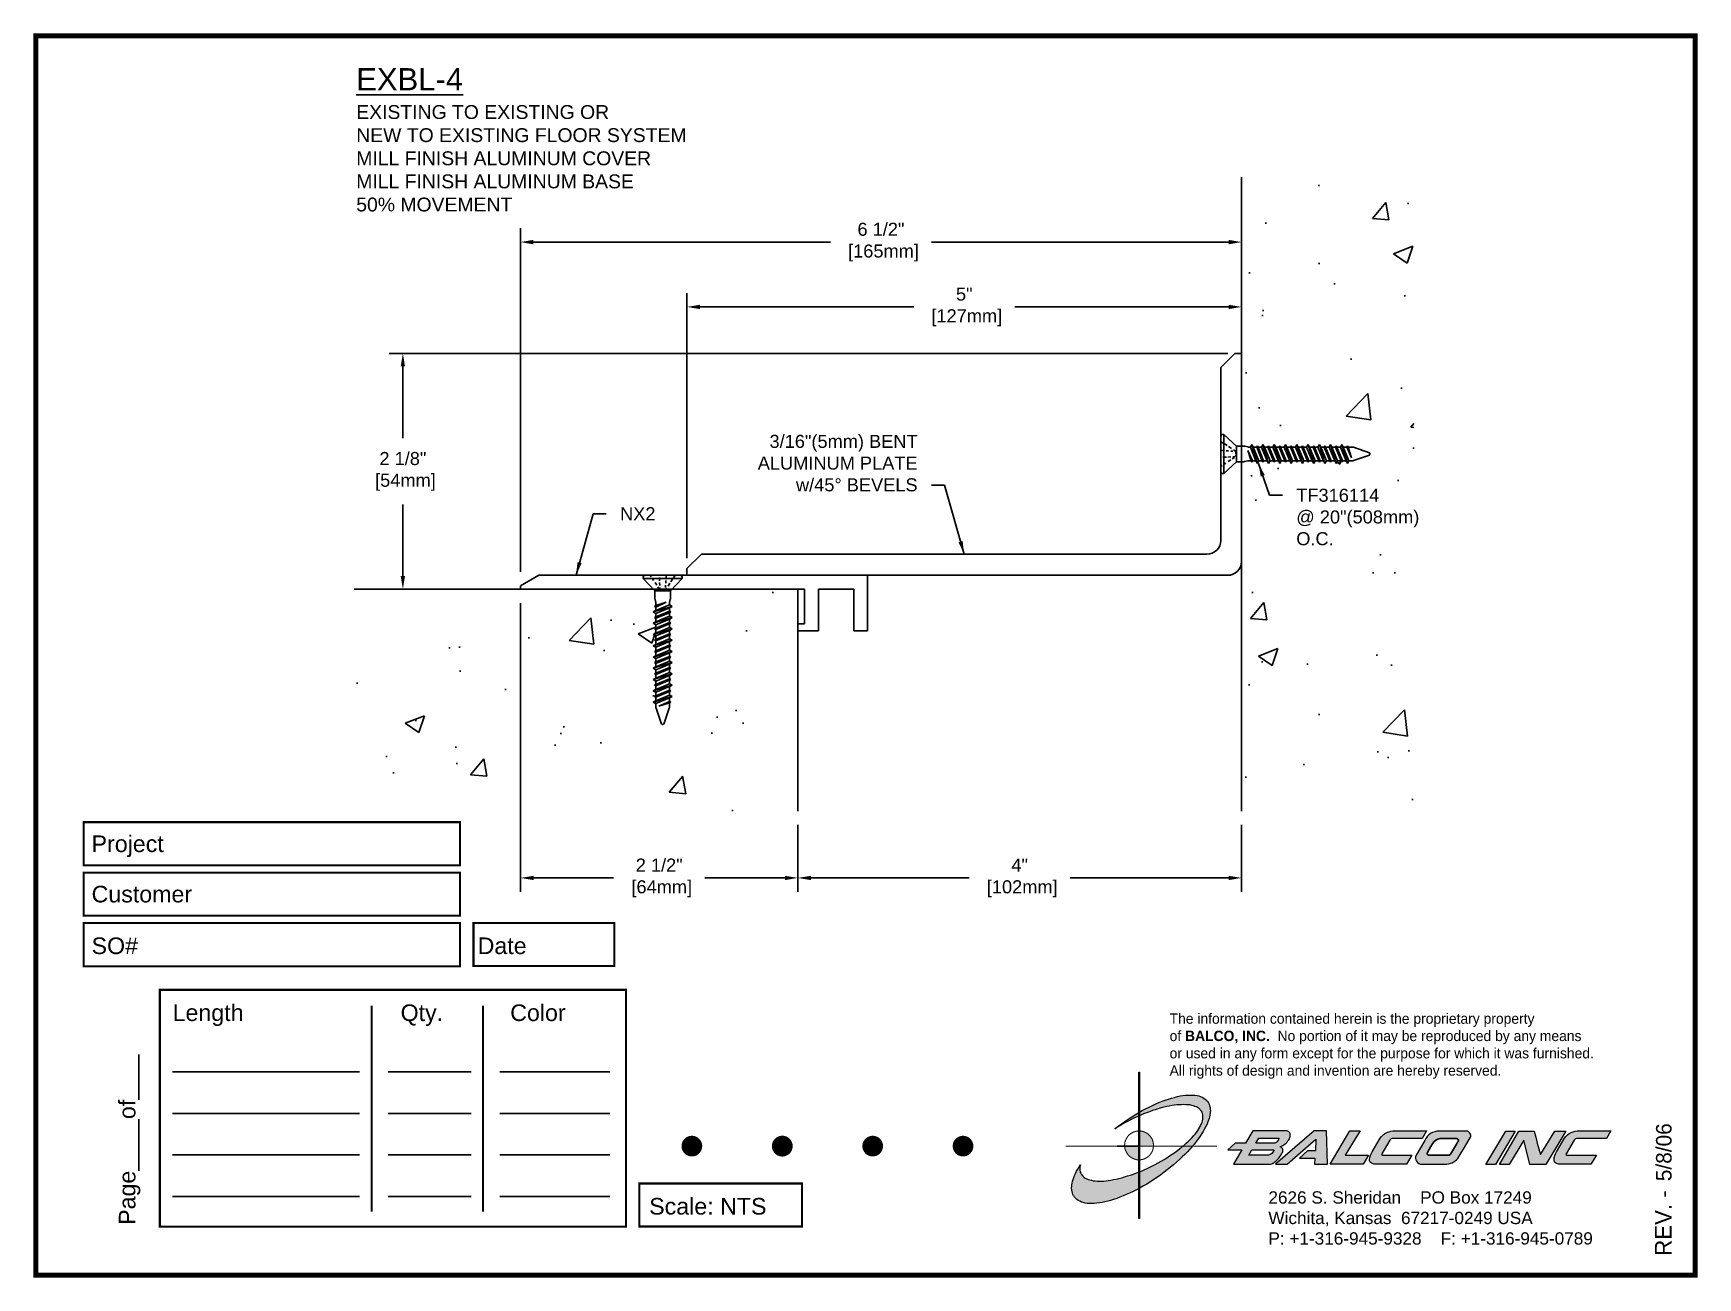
# Paper-space layout 'Layout1' of a CAD drawing. Header units: inches. Extents: x 0 to 10, y 0 to 7.5.
# The model-space entities are those that its viewports show. They can reach past a viewport. Long polylines and large blocks are cut down to what shows.
import ezdxf

# ---------------------------------------------------------------- set-up
doc = ezdxf.new("R2010")
doc.units = ezdxf.units.IN
doc.header["$MEASUREMENT"] = 0
for name, color, linetype in [('Anchors', 4, 'Continuous'), ('Border', 7, 'Continuous'), ('Conditions', 1, 'Continuous'), ('Dimensions', 3, 'Continuous'), ('Metals', 7, 'Continuous'), ('Text', 2, 'Continuous')]:
    doc.layers.add(name, color=color, linetype=linetype)
doc.styles.add('Arial', font='arial.ttf')
doc.styles.add('Copyright', font='ERASDEMI.TTF')
doc.dimstyles.new('ARIAL', dxfattribs={"dimtxt": 0.1175, "dimasz": 0.1175, "dimexe": 0.125, "dimexo": 0.125, "dimgap": 0.125, "dimtad": 0, "dimtih": 1, "dimtoh": 1, "dimdec": 4, "dimzin": 0, "dimdsep": 46, "dimlunit": 4, "dimtxsty": 'Arial', "dimcen": 0.09, "dimadec": 0, "dimazin": 0, "dimtfac": 1, "dimtdec": 4, "dimtofl": 0, "dimtmove": 0, "dimatfit": 3, "dimfxl": 0, "dimfrac": 2, "dimtolj": 1, "dimtzin": 0, "dimarcsym": 0})

psp = doc.layouts.get("Layout1")

# ---------------------------------------------------------------- texts
at = {"insert": (6.828, 1.576), "char_height": 0.0625, "width": 50.295, "attachment_point": 1, "style": 'Copyright'}
psp.add_mtext('The information contained herein is the proprietary property\\Pof {\\fEras Bold ITC|b0|i0|c0|p34;BALCO, INC.}  No portion of it may be reproduced by any means\\Por used in any form except for the purpose for which it was furnished.\\PAll rights of design and invention are hereby reserved.', dxfattribs=at)
at = {"layer": 'Border', "style": 'Arial'}
for s, p in [('Project', (0.336, 2.547)), ('Customer', (0.336, 2.244)), ('SO#', (0.336, 1.933)), ('Date', (2.661, 1.933)), ('Length', (0.824, 1.53)), ('Qty.', (2.197, 1.53)), ('Color', (2.857, 1.53)), ('Scale: NTS', (3.694, 0.365))]:
    psp.add_text(s, height=0.1, dxfattribs=at).set_placement(p)
psp.add_text('Page%%u        %%uof%%u       ', height=0.1, rotation=90, dxfattribs=at).set_placement((0.6, 0.303))
at = {"layer": 'Border', "insert": (7.423, 0.505), "char_height": 0.074, "width": 2.3438, "attachment_point": 1, "style": 'Arial'}
psp.add_mtext('2626 S. Sheridan    PO Box 17249\\PWichita, Kansas  67217-0249 USA \\PP: +1-316-945-9328    F: +1-316-945-0789', dxfattribs=at)

msp = doc.modelspace()

# ---------------------------------------------------------------- texts
at = {"layer": 'Text', "insert": (0.41833, 8.09408), "char_height": 0.2, "width": 4.9375, "attachment_point": 1, "style": 'Arial'}
msp.add_mtext('{\\LEXBL-4\\P\\H0.625x;\\lEXISTING TO EXISTING OR\\PNEW TO EXISTING FLOOR SYSTEM\\PMILL FINISH ALUMINUM COVER\\PMILL FINISH ALUMINUM BASE\\P50% MOVEMENT}', dxfattribs=at)
at = {"layer": 'Text', "char_height": 0.1175, "style": 'Arial'}
for s, insert, attachment_point in [('3/16"(5mm) BENT \\PALUMINUM PLATE\\Pw/45° BEVELS', (5.47938, 4.27803), 9), ('TF316114\\P@ 20"(508mm)\\PO.C.', (8.89358, 4.30356), 1), ('NX2', (2.79673, 4.13671), 1)]:
    msp.add_mtext(s, dxfattribs=dict(at, insert=insert, attachment_point=attachment_point))

# ---------------------------------------------------------------- blocks, each defined once
blk = doc.blocks.new('ACADlogo')
h = blk.add_hatch(color=256)
h.paths.add_polyline_path([(-3.346, 1.223), (-3.351, 1.223), (-3.351, 0.979), (-3.346, 0.982)])
h.paths.add_polyline_path([(-3.346, 0.961), (-3.351, 0.959), (-3.351, 0.868), (-3.346, 0.868)])
h.paths.add_polyline_path([(-3.346, 0.777), (-3.351, 0.777), (-3.351, 0.699), (-3.351, 0.695), (-3.35, 0.695), (-3.346, 0.695)])
h.paths.add_polyline_path([(-3.346, 0.864), (-3.346, 0.868), (-3.35, 0.868), (-3.351, 0.868), (-3.351, 0.777), (-3.346, 0.777), (-3.346, 0.778), (-3.348, 0.778)])
h.paths.add_polyline_path([(-3.346, 0.524), (-3.351, 0.521), (-3.351, 0.342), (-3.346, 0.342)])
h.paths.add_polyline_path([(-3.346, 0.695), (-3.351, 0.695), (-3.351, 0.621), (-3.346, 0.623)])
h.paths.add_polyline_path([(-3.346, 0.623), (-3.351, 0.621), (-3.351, 0.521), (-3.346, 0.524)])
h.paths.add_polyline_path([(-3.346, 0.982), (-3.351, 0.979), (-3.351, 0.959), (-3.346, 0.961)])
h = blk.add_hatch(color=175)
h.paths.add_polyline_path([(-3.518, 0.573), (-3.534, 0.571), (-3.548, 0.569), (-3.562, 0.567), (-3.576, 0.567), (-3.589, 0.566), (-3.602, 0.567), (-3.614, 0.568), (-3.625, 0.569), (-3.636, 0.572), (-3.646, 0.574), (-3.656, 0.577), (-3.664, 0.581), (-3.673, 0.585), (-3.679, 0.589), (-3.685, 0.595), (-3.688, 0.598), (-3.691, 0.6), (-3.695, 0.607), (-3.699, 0.614), (-3.703, 0.621), (-3.704, 0.626), (-3.705, 0.631), (-3.706, 0.637), (-3.706, 0.642), (-3.705, 0.648), (-3.705, 0.653), (-3.703, 0.659), (-3.702, 0.665), (-3.71, 0.652), (-3.717, 0.639), (-3.725, 0.626), (-3.731, 0.613), (-3.737, 0.601), (-3.741, 0.589), (-3.746, 0.577), (-3.749, 0.566), (-3.751, 0.555), (-3.753, 0.544), (-3.754, 0.538), (-3.754, 0.533), (-3.755, 0.523), (-3.754, 0.513), (-3.753, 0.508), (-3.752, 0.503), (-3.75, 0.494), (-3.748, 0.486), (-3.743, 0.477), (-3.74, 0.473), (-3.738, 0.469), (-3.734, 0.465), (-3.73, 0.461), (-3.723, 0.455), (-3.715, 0.449), (-3.706, 0.445), (-3.695, 0.44), (-3.685, 0.437), (-3.674, 0.434), (-3.661, 0.432), (-3.648, 0.431), (-3.634, 0.431), (-3.62, 0.431), (-3.604, 0.433), (-3.588, 0.435), (-3.572, 0.438), (-3.556, 0.441), (-3.538, 0.445), (-3.52, 0.449), (-3.503, 0.456), (-3.483, 0.461), (-3.464, 0.469), (-3.445, 0.477), (-3.426, 0.485), (-3.406, 0.494), (-3.385, 0.503), (-3.364, 0.514), (-3.351, 0.521), (-3.351, 0.621), (-3.364, 0.616), (-3.382, 0.609), (-3.4, 0.603), (-3.418, 0.598), (-3.436, 0.592), (-3.453, 0.587), (-3.47, 0.583), (-3.486, 0.579), (-3.503, 0.576)])
h.paths.add_polyline_path([(-3.215, 0.687), (-3.251, 0.667), (-3.289, 0.649), (-3.327, 0.631), (-3.345, 0.623), (-3.346, 0.623), (-3.346, 0.524), (-3.343, 0.525), (-3.323, 0.537), (-3.302, 0.549), (-3.28, 0.563), (-3.259, 0.577), (-3.238, 0.59), (-3.218, 0.605), (-3.198, 0.62), (-3.179, 0.635), (-3.16, 0.65), (-3.141, 0.665), (-3.123, 0.681), (-3.106, 0.696), (-3.089, 0.712), (-3.074, 0.727), (-3.058, 0.743), (-3.043, 0.759), (-3.03, 0.775), (-3.028, 0.777), (-3.085, 0.777), (-3.091, 0.772), (-3.105, 0.761), (-3.118, 0.75), (-3.134, 0.739), (-3.149, 0.729), (-3.165, 0.718), (-3.182, 0.707), (-3.198, 0.697)])
h.paths.add_polyline_path([(-2.921, 1.009), (-2.922, 1.015), (-2.924, 1.02), (-2.926, 1.029), (-2.931, 1.038), (-2.934, 1.043), (-2.936, 1.047), (-2.94, 1.05), (-2.943, 1.054), (-2.951, 1.06), (-2.959, 1.066), (-2.968, 1.071), (-2.978, 1.075), (-2.989, 1.079), (-3, 1.081), (-3.013, 1.083), (-3.026, 1.084), (-3.04, 1.084), (-3.054, 1.084), (-3.07, 1.083), (-3.085, 1.081), (-3.102, 1.079), (-3.118, 1.075), (-3.136, 1.07), (-3.153, 1.066), (-3.171, 1.06), (-3.191, 1.054), (-3.21, 1.047), (-3.229, 1.039), (-3.248, 1.031), (-3.268, 1.022), (-3.289, 1.012), (-3.31, 1.002), (-3.33, 0.991), (-3.346, 0.982), (-3.346, 0.961), (-3.342, 0.962), (-3.323, 0.971), (-3.305, 0.978), (-3.287, 0.984), (-3.268, 0.991), (-3.251, 0.996), (-3.234, 1.002), (-3.216, 1.007), (-3.199, 1.011), (-3.182, 1.015), (-3.167, 1.018), (-3.15, 1.021), (-3.136, 1.023), (-3.121, 1.025), (-3.107, 1.026), (-3.093, 1.026), (-3.079, 1.027), (-3.067, 1.026), (-3.054, 1.026), (-3.043, 1.025), (-3.032, 1.022), (-3.022, 1.02), (-3.013, 1.016), (-3.004, 1.013), (-2.997, 1.009), (-2.989, 1.005), (-2.983, 0.999), (-2.98, 0.996), (-2.978, 0.994), (-2.973, 0.987), (-2.969, 0.981), (-2.967, 0.973), (-2.965, 0.965), (-2.964, 0.957), (-2.964, 0.949), (-2.964, 0.944), (-2.965, 0.94), (-2.967, 0.93), (-2.969, 0.921), (-2.973, 0.911), (-2.978, 0.901), (-2.983, 0.891), (-2.989, 0.881), (-2.996, 0.871), (-3.004, 0.86), (-3.012, 0.849), (-3.021, 0.838), (-3.032, 0.827), (-3.042, 0.816), (-3.053, 0.805), (-3.065, 0.794), (-3.077, 0.783), (-3.085, 0.777), (-3.028, 0.777), (-3.016, 0.791), (-3.004, 0.806), (-2.992, 0.822), (-2.981, 0.837), (-2.971, 0.852), (-2.962, 0.866), (-2.954, 0.882), (-2.946, 0.896), (-2.939, 0.91), (-2.934, 0.924), (-2.929, 0.938), (-2.926, 0.944), (-2.925, 0.951), (-2.922, 0.963), (-2.92, 0.975), (-2.92, 0.982), (-2.919, 0.987), (-2.92, 0.999), (-2.92, 1.005)])
h.paths.add_polyline_path([(-3.372, 0.966), (-3.393, 0.953), (-3.415, 0.94), (-3.435, 0.925), (-3.455, 0.911), (-3.475, 0.897), (-3.494, 0.882), (-3.468, 0.898), (-3.439, 0.915), (-3.41, 0.93), (-3.396, 0.938), (-3.38, 0.945), (-3.351, 0.959), (-3.351, 0.979)])
h = blk.add_hatch(color=256)
h.paths.add_polyline_path([(-3.268, 0.814), (-3.27, 0.819), (-3.273, 0.824), (-3.276, 0.828), (-3.279, 0.833), (-3.282, 0.837), (-3.286, 0.841), (-3.29, 0.845), (-3.294, 0.849), (-3.298, 0.852), (-3.303, 0.855), (-3.308, 0.858), (-3.313, 0.86), (-3.318, 0.863), (-3.323, 0.864), (-3.328, 0.866), (-3.334, 0.867), (-3.339, 0.868), (-3.345, 0.868), (-3.346, 0.868), (-3.346, 0.777), (-3.335, 0.777), (-3.262, 0.777), (-3.262, 0.781), (-3.262, 0.787), (-3.263, 0.792), (-3.264, 0.798), (-3.265, 0.803), (-3.266, 0.808)])
h.paths.add_polyline_path([(-3.351, 0.777), (-3.436, 0.777), (-3.435, 0.773), (-3.435, 0.768), (-3.434, 0.762), (-3.432, 0.757), (-3.431, 0.752), (-3.428, 0.747), (-3.426, 0.742), (-3.423, 0.737), (-3.42, 0.732), (-3.417, 0.728), (-3.414, 0.723), (-3.41, 0.719), (-3.406, 0.716), (-3.401, 0.712), (-3.397, 0.709), (-3.392, 0.706), (-3.387, 0.704), (-3.382, 0.701), (-3.377, 0.699), (-3.372, 0.698), (-3.367, 0.696), (-3.361, 0.695), (-3.356, 0.695), (-3.351, 0.695)])
h.paths.add_polyline_path([(-3.346, 0.868), (-3.35, 0.868), (-3.351, 0.868), (-3.351, 0.777), (-3.346, 0.777)])
h = blk.add_hatch(color=256)
h.paths.add_polyline_path([(-2.438, 0.844, 0.412988), (-2.461, 0.869), (-2.663, 0.869), (-2.707, 0.794), (-2.771, 0.794), (-2.815, 0.755), (-2.73, 0.755), (-2.781, 0.668), (-2.563, 0.668, 0.107996), (-2.538, 0.677, 0.108939), (-2.494, 0.724, 0.080345), (-2.483, 0.745, 0.419497), (-2.499, 0.773, 0.149928), (-2.447, 0.815, 0.134283)])
h.paths.add_polyline_path([(-2.507, 0.821, -0.209012), (-2.532, 0.794), (-2.538, 0.794), (-2.646, 0.794), (-2.627, 0.825), (-2.51, 0.825, -0.56619)], flags=16)
h.paths.add_polyline_path([(-2.538, 0.75, -0.241309), (-2.569, 0.722), (-2.688, 0.722), (-2.669, 0.755), (-2.541, 0.755, -0.56619)], flags=16)
for points in [[(-2.285, 0.819), (-2.287, 0.748), (-2.335, 0.748), (-2.383, 0.705), (-2.29, 0.705), (-2.292, 0.668), (-2.215, 0.668), (-2.221, 0.869), (-2.295, 0.869), (-2.527, 0.668), (-2.458, 0.668)], [(-2.018, 0.869), (-2.079, 0.869), (-2.198, 0.668), (-2, 0.668), (-1.968, 0.722), (-2.107, 0.722), (-2.085, 0.759), (-2.064, 0.794)], [(-1.617, 0.869), (-1.807, 0.869, 0.270182), (-1.896, 0.825), (-1.946, 0.742, 0.109019), (-1.961, 0.695, 0.340665), (-1.945, 0.672, 0.129907), (-1.923, 0.668), (-1.738, 0.668), (-1.706, 0.722), (-1.878, 0.722), (-1.882, 0.722, -0.601242), (-1.887, 0.731), (-1.838, 0.813, -0.253048), (-1.821, 0.823), (-1.645, 0.823)], [(-1.083, 0.867), (-1.14, 0.867), (-1.261, 0.667), (-1.26, 0.667), (-1.202, 0.667)], [(-0.96, 0.83), (-0.969, 0.867), (-1.061, 0.867), (-1.179, 0.667), (-1.12, 0.667), (-1.031, 0.812), (-0.995, 0.667), (-0.9, 0.667), (-0.778, 0.867), (-0.846, 0.867), (-0.931, 0.727), (-0.951, 0.795)], [(-0.507, 0.869), (-0.697, 0.869, 0.270182), (-0.786, 0.825), (-0.836, 0.742, 0.109019), (-0.85, 0.695, 0.340665), (-0.835, 0.672, 0.129907), (-0.812, 0.668), (-0.628, 0.668), (-0.595, 0.722), (-0.768, 0.722), (-0.772, 0.722, -0.601242), (-0.777, 0.731), (-0.728, 0.813, -0.253048), (-0.71, 0.823), (-0.534, 0.823)], [(-3.346, 0.623), (-3.351, 0.621), (-3.351, 0.521), (-3.346, 0.524)]]:
    blk.add_hatch(color=256).paths.add_polyline_path(points)
h = blk.add_hatch(color=256)
h.paths.add_polyline_path([(-1.377, 0.868), (-1.383, 0.868), (-1.383, 0.868), (-1.44, 0.868), (-1.492, 0.868), (-1.541, 0.868, 0.297712), (-1.628, 0.811), (-1.68, 0.723, 0.585116), (-1.646, 0.668), (-1.506, 0.668, 0.210586), (-1.429, 0.703), (-1.415, 0.726), (-1.389, 0.769), (-1.352, 0.831, 0.4352)])
h.paths.add_polyline_path([(-1.437, 0.823, -0.603783), (-1.428, 0.805), (-1.431, 0.801), (-1.434, 0.796), (-1.438, 0.789), (-1.474, 0.728, -0.229001), (-1.489, 0.722), (-1.494, 0.722), (-1.501, 0.722), (-1.597, 0.722), (-1.604, 0.722, -0.492401), (-1.613, 0.734), (-1.601, 0.757), (-1.591, 0.775), (-1.582, 0.791, -0.238368), (-1.535, 0.823)], flags=16)
for q in [(-3.48, 0.777), (-3.351, 0.642)]:
    blk.add_line((-3.351, 0.777), q)
at = {"color": 7, "lineweight": 0}
for points in [[(-3.351, 1.223), (-3.346, 1.223), (-3.346, 0.342), (-3.351, 0.342), (-3.351, 1.223)], [(-2.292, 0.668), (-2.215, 0.668), (-2.221, 0.869), (-2.295, 0.869), (-2.527, 0.668), (-2.458, 0.668), (-2.285, 0.819), (-2.287, 0.748), (-2.286, 0.748), (-2.335, 0.748), (-2.383, 0.705), (-2.29, 0.705), (-2.292, 0.668), (-2.292, 0.668)], [(-2.198, 0.668), (-2.079, 0.869), (-2.018, 0.869), (-2.064, 0.794), (-2.085, 0.759), (-2.107, 0.722), (-1.968, 0.722), (-2, 0.668), (-2.198, 0.668), (-2.198, 0.668)], [(-1.383, 0.868), (-1.383, 0.868)], [(-1.261, 0.667), (-1.14, 0.867), (-1.083, 0.867), (-1.202, 0.667), (-1.26, 0.667), (-1.261, 0.667), (-1.261, 0.667)], [(-0.9, 0.667), (-0.995, 0.667), (-1.031, 0.812), (-1.12, 0.667), (-1.179, 0.667), (-1.061, 0.867), (-0.969, 0.867), (-0.96, 0.83), (-0.951, 0.795), (-0.931, 0.727), (-0.846, 0.867), (-0.778, 0.867), (-0.9, 0.667), (-0.9, 0.667)]]:
    blk.add_lwpolyline(points, dxfattribs=at)
at = {"color": 175, "lineweight": 0}
blk.add_lwpolyline([(-2.926, 1.029), (-2.924, 1.02), (-2.922, 1.015), (-2.921, 1.009), (-2.92, 1.005), (-2.92, 0.999), (-2.919, 0.987), (-2.92, 0.982), (-2.92, 0.975), (-2.922, 0.963), (-2.925, 0.951), (-2.926, 0.944), (-2.929, 0.938), (-2.934, 0.924), (-2.939, 0.91), (-2.946, 0.896), (-2.954, 0.882), (-2.962, 0.866), (-2.971, 0.852), (-2.981, 0.837), (-2.992, 0.822), (-3.004, 0.806), (-3.016, 0.791), (-3.03, 0.775), (-3.043, 0.759), (-3.058, 0.743), (-3.074, 0.727), (-3.089, 0.712), (-3.106, 0.696), (-3.123, 0.681), (-3.141, 0.665), (-3.16, 0.65), (-3.179, 0.635), (-3.198, 0.62), (-3.218, 0.605), (-3.238, 0.59), (-3.259, 0.577), (-3.28, 0.563), (-3.302, 0.549), (-3.323, 0.537), (-3.343, 0.525), (-3.364, 0.514), (-3.385, 0.503), (-3.406, 0.494), (-3.426, 0.485), (-3.445, 0.477), (-3.464, 0.469), (-3.483, 0.461), (-3.503, 0.456), (-3.52, 0.449), (-3.538, 0.445), (-3.556, 0.441), (-3.572, 0.438), (-3.588, 0.435), (-3.604, 0.433), (-3.62, 0.431), (-3.634, 0.431), (-3.648, 0.431), (-3.661, 0.432), (-3.674, 0.434), (-3.685, 0.437), (-3.695, 0.44), (-3.706, 0.445), (-3.715, 0.449), (-3.723, 0.455), (-3.73, 0.461), (-3.734, 0.465), (-3.738, 0.469), (-3.74, 0.473), (-3.743, 0.477), (-3.748, 0.486), (-3.75, 0.494), (-3.752, 0.503), (-3.753, 0.508), (-3.754, 0.513), (-3.755, 0.523), (-3.754, 0.533), (-3.754, 0.538), (-3.753, 0.544), (-3.751, 0.555), (-3.749, 0.566), (-3.746, 0.577), (-3.741, 0.589), (-3.737, 0.601), (-3.731, 0.613), (-3.725, 0.626), (-3.717, 0.639), (-3.71, 0.652), (-3.702, 0.665), (-3.703, 0.659), (-3.705, 0.653), (-3.705, 0.648), (-3.706, 0.642), (-3.706, 0.637), (-3.705, 0.631), (-3.704, 0.626), (-3.703, 0.621), (-3.699, 0.614), (-3.695, 0.607), (-3.691, 0.6), (-3.688, 0.598), (-3.685, 0.595), (-3.679, 0.589), (-3.673, 0.585), (-3.664, 0.581), (-3.656, 0.577), (-3.646, 0.574), (-3.636, 0.572), (-3.625, 0.569), (-3.614, 0.568), (-3.602, 0.567), (-3.589, 0.566), (-3.576, 0.567), (-3.562, 0.567), (-3.548, 0.569), (-3.534, 0.571), (-3.518, 0.573), (-3.503, 0.576), (-3.486, 0.579), (-3.47, 0.583), (-3.453, 0.587), (-3.436, 0.592), (-3.418, 0.598), (-3.4, 0.603), (-3.382, 0.609), (-3.364, 0.616), (-3.345, 0.623), (-3.327, 0.631), (-3.289, 0.649), (-3.251, 0.667), (-3.215, 0.687), (-3.198, 0.697), (-3.182, 0.707), (-3.165, 0.718), (-3.149, 0.729), (-3.134, 0.739), (-3.118, 0.75), (-3.105, 0.761), (-3.091, 0.772), (-3.077, 0.783), (-3.065, 0.794), (-3.053, 0.805), (-3.042, 0.816), (-3.032, 0.827), (-3.021, 0.838), (-3.012, 0.849), (-3.004, 0.86), (-2.996, 0.871), (-2.989, 0.881), (-2.983, 0.891), (-2.978, 0.901), (-2.973, 0.911), (-2.969, 0.921), (-2.967, 0.93), (-2.965, 0.94), (-2.964, 0.944), (-2.964, 0.949), (-2.964, 0.957), (-2.965, 0.965), (-2.967, 0.973), (-2.969, 0.981), (-2.973, 0.987), (-2.978, 0.994), (-2.98, 0.996), (-2.983, 0.999), (-2.989, 1.005), (-2.997, 1.009), (-3.004, 1.013), (-3.013, 1.016), (-3.022, 1.02), (-3.032, 1.022), (-3.043, 1.025), (-3.054, 1.026), (-3.067, 1.026), (-3.079, 1.027), (-3.093, 1.026), (-3.107, 1.026), (-3.121, 1.025), (-3.136, 1.023), (-3.15, 1.021), (-3.167, 1.018), (-3.182, 1.015), (-3.199, 1.011), (-3.216, 1.007), (-3.234, 1.002), (-3.251, 0.996), (-3.268, 0.991), (-3.287, 0.984), (-3.305, 0.978), (-3.323, 0.971), (-3.342, 0.962), (-3.38, 0.945), (-3.396, 0.938), (-3.41, 0.93), (-3.439, 0.915), (-3.468, 0.898), (-3.494, 0.882), (-3.475, 0.897), (-3.455, 0.911), (-3.435, 0.925), (-3.415, 0.94), (-3.393, 0.953), (-3.372, 0.966), (-3.351, 0.979), (-3.33, 0.991), (-3.31, 1.002), (-3.289, 1.012), (-3.268, 1.022), (-3.248, 1.031), (-3.229, 1.039), (-3.21, 1.047), (-3.191, 1.054), (-3.171, 1.06), (-3.153, 1.066), (-3.136, 1.07), (-3.118, 1.075), (-3.102, 1.079), (-3.085, 1.081), (-3.07, 1.083), (-3.054, 1.084), (-3.04, 1.084), (-3.026, 1.084), (-3.013, 1.083), (-3, 1.081), (-2.989, 1.079), (-2.978, 1.075), (-2.968, 1.071), (-2.959, 1.066), (-2.951, 1.06), (-2.943, 1.054), (-2.94, 1.05), (-2.936, 1.047), (-2.934, 1.043), (-2.931, 1.038), (-2.926, 1.029), (-2.926, 1.029)], dxfattribs=at)
at = {"color": 7, "lineweight": 0, "const_width": 0.0064}
blk.add_lwpolyline([(-3.262, 0.781), (-3.262, 0.787), (-3.263, 0.792), (-3.264, 0.798), (-3.265, 0.803), (-3.266, 0.808), (-3.268, 0.814), (-3.27, 0.819), (-3.273, 0.824), (-3.276, 0.828), (-3.279, 0.833), (-3.282, 0.837), (-3.286, 0.841), (-3.29, 0.845), (-3.294, 0.849), (-3.298, 0.852), (-3.303, 0.855), (-3.308, 0.858), (-3.313, 0.86), (-3.318, 0.863), (-3.323, 0.864), (-3.328, 0.866), (-3.334, 0.867), (-3.339, 0.868), (-3.345, 0.868), (-3.35, 0.868), (-3.356, 0.868), (-3.361, 0.867), (-3.367, 0.866), (-3.372, 0.865), (-3.377, 0.863), (-3.382, 0.862), (-3.387, 0.859), (-3.392, 0.857), (-3.397, 0.854), (-3.401, 0.851), (-3.406, 0.847), (-3.41, 0.843), (-3.414, 0.839), (-3.417, 0.835), (-3.42, 0.831), (-3.423, 0.826), (-3.426, 0.821), (-3.428, 0.816), (-3.431, 0.811), (-3.432, 0.806), (-3.434, 0.801), (-3.435, 0.795), (-3.435, 0.79), (-3.436, 0.784), (-3.436, 0.779), (-3.435, 0.773), (-3.435, 0.768), (-3.434, 0.762), (-3.432, 0.757), (-3.431, 0.752), (-3.428, 0.747), (-3.426, 0.742), (-3.423, 0.737), (-3.42, 0.732), (-3.417, 0.728), (-3.414, 0.723), (-3.41, 0.719), (-3.406, 0.716), (-3.401, 0.712), (-3.397, 0.709), (-3.392, 0.706), (-3.387, 0.704), (-3.382, 0.701), (-3.377, 0.699), (-3.372, 0.698), (-3.367, 0.696), (-3.361, 0.695), (-3.356, 0.695), (-3.35, 0.695), (-3.345, 0.695), (-3.339, 0.695), (-3.334, 0.696), (-3.328, 0.697), (-3.323, 0.698), (-3.318, 0.7), (-3.313, 0.702), (-3.308, 0.705), (-3.303, 0.708), (-3.298, 0.711), (-3.294, 0.714), (-3.29, 0.718), (-3.286, 0.721), (-3.282, 0.726), (-3.279, 0.73), (-3.276, 0.734), (-3.273, 0.739), (-3.27, 0.744), (-3.268, 0.749), (-3.266, 0.754), (-3.265, 0.76), (-3.264, 0.765), (-3.263, 0.77), (-3.262, 0.776), (-3.262, 0.781)], dxfattribs=at)
at = {"color": 7, "lineweight": 0}
for points in [[(-2.447, 0.815, 0.130368), (-2.438, 0.843, 0.448367), (-2.463, 0.869), (-2.663, 0.869), (-2.707, 0.794), (-2.771, 0.794), (-2.815, 0.755), (-2.73, 0.755), (-2.781, 0.668), (-2.563, 0.668, 0.107996), (-2.538, 0.677, 0.108939), (-2.494, 0.724, 0.077395), (-2.484, 0.744, 0.430878), (-2.499, 0.773, 0.149928)], [(-2.507, 0.821, -0.209012), (-2.532, 0.794), (-2.538, 0.794), (-2.646, 0.794), (-2.627, 0.825), (-2.512, 0.825), (-2.509, 0.825, -0.531288)], [(-1.838, 0.813), (-1.887, 0.731, 0.587385), (-1.882, 0.722), (-1.878, 0.722), (-1.706, 0.722), (-1.738, 0.668), (-1.923, 0.668, -0.129907), (-1.945, 0.672, -0.349839), (-1.961, 0.696, -0.107341), (-1.946, 0.742), (-1.896, 0.825, -0.270182), (-1.807, 0.869), (-1.617, 0.869), (-1.645, 0.823), (-1.821, 0.823, 0.252436)], [(-1.68, 0.723, 0.585116), (-1.646, 0.668), (-1.506, 0.668, 0.210586), (-1.429, 0.703), (-1.415, 0.726), (-1.389, 0.769), (-1.352, 0.831, 0.4352), (-1.377, 0.868), (-1.383, 0.868), (-1.383, 0.868), (-1.44, 0.868), (-1.492, 0.868), (-1.541, 0.868, 0.297712), (-1.628, 0.811)], [(-0.728, 0.813), (-0.777, 0.731, 0.587385), (-0.772, 0.722), (-0.768, 0.722), (-0.595, 0.722), (-0.628, 0.668), (-0.812, 0.668, -0.129907), (-0.835, 0.672, -0.349839), (-0.85, 0.696, -0.107341), (-0.836, 0.742), (-0.786, 0.825, -0.270182), (-0.697, 0.869), (-0.507, 0.869), (-0.534, 0.823), (-0.71, 0.823, 0.252436)], [(-2.569, 0.722), (-2.688, 0.722), (-2.669, 0.755), (-2.543, 0.755), (-2.54, 0.755, -0.531288), (-2.538, 0.75, -0.241309)]]:
    blk.add_lwpolyline(points, format="xyb", close=True, dxfattribs=at)
blk.add_lwpolyline([(-1.437, 0.823), (-1.535, 0.823, 0.238368), (-1.582, 0.791), (-1.591, 0.775), (-1.601, 0.757), (-1.613, 0.734, 0.490298), (-1.604, 0.722), (-1.597, 0.722), (-1.501, 0.722), (-1.494, 0.722), (-1.489, 0.722, 0.229001), (-1.474, 0.728), (-1.438, 0.789), (-1.434, 0.796), (-1.431, 0.801), (-1.428, 0.805, 0.603783)], format="xyb", close=True)
blk.add_lwpolyline([(-2.879, 0.777, 0.00455, 0.00455, 0), (-3.791, 0.777, 0.00183, 0.00183, 0), (-3.791, 0.777, 0.00183, 0.00183, 0)], format="xyseb", dxfattribs=at)
blk = doc.blocks.new('REV')
at = {"style": 'Copyright'}
blk.add_text('REV. -', height=0.1, rotation=90, dxfattribs=at).set_placement((-0.142, 0.117))
at = {"style": 'Copyright', "flags": 4}
blk.add_attdef('REVISIONDATE', (-0.142, 0.566), '', height=0.0938, rotation=90, dxfattribs=at)
blk = doc.blocks.new('TF-316114')
for p, q in [((-0.163, 0), (0.163, 0)), ((-0.104, -0.013), (-0.113, 0)), ((-0.176, -0.029), (-0.175, -0.01)), ((-0.176, -0.029), (0.176, -0.029)), ((-0.176, -0.029), (-0.07, -0.141)), ((-0.082, -0.047), (-0.091, -0.032)), ((-0.07, -0.141), (0.07, -0.141)), ((-0.07, -0.141), (-0.07, -0.208)), ((-0.053, -0.09), (-0.069, -0.066)), ((-0.031, -0.125), (-0.044, -0.104)), ((-0.031, -0.005), (-0.031, 0)), ((-0.03, -0.026), (-0.03, -0.019)), ((-0.028, -0.051), (-0.029, -0.032)), ((-0.026, -0.091), (-0.028, -0.065)), ((-0.024, -0.126), (-0.025, -0.11)), ((-0.024, -0.135), (-0.011, -0.135)), ((-0.002, -0.135), (0.018, -0.135)), ((0.037, -0.115), (0.024, -0.135)), ((0.024, -0.135), (0.025, -0.125)), ((0.025, -0.11), (0.026, -0.09)), ((0.027, -0.07), (0.029, -0.048)), ((0.03, -0.026), (0.031, -0.008)), ((0.066, -0.071), (0.049, -0.098)), ((0.07, -0.141), (0.176, -0.029)), ((0.07, -0.141), (0.07, -0.208)), ((0.09, -0.035), (0.075, -0.058)), ((0.11, -0.005), (0.098, -0.022)), ((0.176, -0.029), (0.175, -0.01)), ((-0.086, -0.33), (0.086, -0.28)), ((-0.074, -0.28), (0.032, -0.243)), ((-0.074, -0.28), (-0.062, -0.273)), ((-0.074, -0.28), (-0.062, -0.286)), ((-0.069, -0.218), (-0.063, -0.244)), ((-0.062, -0.273), (0.032, -0.243)), ((0.032, -0.243), (-0.062, -0.286)), ((-0.062, -0.253), (-0.062, -0.273)), ((0.062, -0.267), (-0.062, -0.317)), ((-0.062, -0.286), (-0.062, -0.317)), ((0.062, -0.293), (-0.062, -0.343)), ((0.062, -0.253), (0.062, -0.267)), ((0.086, -0.28), (0.062, -0.267)), ((0.086, -0.28), (0.062, -0.293)), ((0.062, -0.293), (0.062, -0.324)), ((0.069, -0.218), (0.063, -0.244)), ((-0.086, -0.33), (-0.062, -0.317)), ((-0.086, -0.33), (-0.062, -0.343)), ((-0.086, -0.432), (0.086, -0.381)), ((-0.086, -0.432), (-0.062, -0.419)), ((-0.086, -0.432), (-0.062, -0.445)), ((-0.074, -0.381), (0.074, -0.33)), ((-0.074, -0.381), (-0.062, -0.375)), ((-0.074, -0.381), (-0.062, -0.387)), ((-0.074, -0.483), (0.074, -0.432)), ((-0.062, -0.375), (0.062, -0.324)), ((0.062, -0.337), (-0.062, -0.387)), ((-0.062, -0.343), (-0.062, -0.375)), ((0.062, -0.368), (-0.062, -0.419)), ((-0.062, -0.387), (-0.062, -0.419)), ((0.062, -0.394), (-0.062, -0.445)), ((-0.062, -0.477), (0.062, -0.426)), ((0.062, -0.438), (-0.062, -0.489)), ((-0.062, -0.445), (-0.062, -0.477)), ((0.074, -0.33), (0.062, -0.324)), ((0.074, -0.33), (0.062, -0.337)), ((0.062, -0.337), (0.062, -0.368)), ((0.086, -0.381), (0.062, -0.368)), ((0.086, -0.381), (0.062, -0.394)), ((0.062, -0.394), (0.062, -0.426)), ((0.074, -0.432), (0.062, -0.426)), ((0.074, -0.432), (0.062, -0.438)), ((0.062, -0.438), (0.062, -0.47)), ((-0.086, -0.534), (0.086, -0.483)), ((-0.086, -0.534), (-0.062, -0.521)), ((-0.086, -0.534), (-0.062, -0.546)), ((-0.086, -0.635), (0.086, -0.584)), ((-0.074, -0.483), (-0.062, -0.477)), ((-0.074, -0.483), (-0.062, -0.489)), ((-0.074, -0.584), (0.074, -0.534)), ((-0.074, -0.584), (-0.062, -0.578)), ((-0.074, -0.584), (-0.062, -0.59)), ((0.062, -0.47), (-0.062, -0.521)), ((-0.062, -0.489), (-0.062, -0.521)), ((0.062, -0.496), (-0.062, -0.546)), ((-0.062, -0.578), (0.062, -0.527)), ((0.062, -0.54), (-0.062, -0.59)), ((-0.062, -0.546), (-0.062, -0.578)), ((0.062, -0.571), (-0.062, -0.622)), ((-0.062, -0.59), (-0.062, -0.622)), ((0.062, -0.597), (-0.062, -0.648)), ((0.086, -0.483), (0.062, -0.47)), ((0.086, -0.483), (0.062, -0.496)), ((0.062, -0.496), (0.062, -0.527)), ((0.074, -0.534), (0.062, -0.527)), ((0.074, -0.534), (0.062, -0.54)), ((0.062, -0.54), (0.062, -0.571)), ((0.086, -0.584), (0.062, -0.571)), ((0.086, -0.584), (0.062, -0.597)), ((0.062, -0.597), (0.062, -0.629)), ((-0.086, -0.635), (-0.062, -0.622)), ((-0.086, -0.635), (-0.062, -0.648)), ((-0.086, -0.737), (0.086, -0.686)), ((-0.086, -0.737), (-0.062, -0.724)), ((-0.086, -0.737), (-0.062, -0.75)), ((-0.074, -0.686), (0.074, -0.635)), ((-0.074, -0.686), (-0.062, -0.68)), ((-0.074, -0.686), (-0.062, -0.692)), ((-0.074, -0.787), (0.074, -0.737)), ((-0.062, -0.68), (0.062, -0.629)), ((0.062, -0.641), (-0.062, -0.692)), ((-0.062, -0.648), (-0.062, -0.68)), ((0.062, -0.673), (-0.062, -0.724)), ((-0.062, -0.692), (-0.062, -0.724)), ((0.062, -0.699), (-0.062, -0.75)), ((-0.062, -0.781), (0.062, -0.73)), ((0.062, -0.743), (-0.062, -0.794)), ((-0.062, -0.75), (-0.062, -0.781)), ((0.074, -0.635), (0.062, -0.629)), ((0.074, -0.635), (0.062, -0.641)), ((0.062, -0.641), (0.062, -0.673)), ((0.086, -0.686), (0.062, -0.673)), ((0.086, -0.686), (0.062, -0.699)), ((0.062, -0.699), (0.062, -0.73)), ((0.074, -0.737), (0.062, -0.73)), ((0.074, -0.737), (0.062, -0.743)), ((0.062, -0.743), (0.062, -0.774)), ((-0.086, -0.838), (0.086, -0.787)), ((-0.086, -0.838), (-0.062, -0.825)), ((-0.086, -0.838), (-0.062, -0.851)), ((-0.086, -0.94), (0.086, -0.889)), ((-0.074, -0.787), (-0.062, -0.781)), ((-0.074, -0.787), (-0.062, -0.794)), ((-0.074, -0.889), (0.074, -0.838)), ((-0.074, -0.889), (-0.062, -0.883)), ((-0.074, -0.889), (-0.062, -0.895)), ((0.062, -0.774), (-0.062, -0.825)), ((-0.062, -0.794), (-0.062, -0.825)), ((0.062, -0.8), (-0.062, -0.851)), ((-0.062, -0.883), (0.062, -0.832)), ((0.062, -0.844), (-0.062, -0.895)), ((-0.062, -0.851), (-0.062, -0.883)), ((0.062, -0.876), (-0.062, -0.927)), ((-0.062, -0.895), (-0.062, -0.927)), ((0.086, -0.787), (0.062, -0.774)), ((0.086, -0.787), (0.062, -0.8)), ((0.062, -0.8), (0.062, -0.832)), ((0.074, -0.838), (0.062, -0.832)), ((0.074, -0.838), (0.062, -0.844)), ((0.062, -0.844), (0.062, -0.876)), ((0.086, -0.889), (0.062, -0.876)), ((0.086, -0.889), (0.062, -0.902)), ((-0.086, -0.94), (-0.062, -0.927)), ((-0.086, -0.94), (-0.062, -0.953)), ((-0.086, -1.041), (0.086, -0.991)), ((-0.086, -1.041), (-0.062, -1.028)), ((-0.086, -1.041), (-0.062, -1.054)), ((-0.074, -0.991), (0.074, -0.94)), ((-0.074, -0.991), (-0.062, -0.984)), ((-0.074, -0.991), (-0.062, -0.997)), ((-0.074, -1.092), (0.074, -1.041)), ((0.062, -0.902), (-0.062, -0.953)), ((-0.062, -0.984), (0.062, -0.934)), ((0.062, -0.946), (-0.062, -0.997)), ((-0.062, -0.953), (-0.062, -0.984)), ((0.062, -0.978), (-0.062, -1.028)), ((-0.062, -0.997), (-0.062, -1.028)), ((0.062, -1.003), (-0.062, -1.054)), ((-0.062, -1.086), (0.062, -1.035)), ((0.062, -1.047), (-0.062, -1.098)), ((0.062, -0.902), (0.062, -0.934)), ((0.074, -0.94), (0.062, -0.934)), ((0.074, -0.94), (0.062, -0.946)), ((0.062, -0.946), (0.062, -0.978)), ((0.086, -0.991), (0.062, -0.978)), ((0.086, -0.991), (0.062, -1.003)), ((0.062, -1.003), (0.062, -1.035)), ((0.074, -1.041), (0.062, -1.035)), ((0.074, -1.041), (0.062, -1.047)), ((0.062, -1.047), (0.062, -1.079)), ((-0.086, -1.143), (0.086, -1.092)), ((-0.086, -1.143), (-0.062, -1.13)), ((-0.086, -1.143), (-0.062, -1.156)), ((-0.074, -1.092), (-0.062, -1.086)), ((-0.074, -1.092), (-0.062, -1.098)), ((-0.062, -1.054), (-0.062, -1.086)), ((0.062, -1.079), (-0.062, -1.13)), ((-0.062, -1.098), (-0.062, -1.13)), ((0.062, -1.105), (-0.062, -1.156)), ((-0.062, -1.156), (-0.062, -1.182)), ((-0.06, -1.197), (-0.01, -1.34)), ((-0.034, -1.18), (0.062, -1.137)), ((-0.034, -1.18), (0.074, -1.143)), ((0.062, -1.149), (-0.034, -1.18)), ((0.06, -1.197), (0.01, -1.34)), ((0.086, -1.092), (0.062, -1.079)), ((0.086, -1.092), (0.062, -1.105)), ((0.062, -1.105), (0.062, -1.137)), ((0.074, -1.143), (0.062, -1.137)), ((0.074, -1.143), (0.062, -1.149)), ((0.062, -1.149), (0.062, -1.182))]:
    blk.add_line(p, q)
for centre, radius, start, end in [((-0.163, -0.011), 0.0112, 90, 175), ((0.163, -0.011), 0.0112, 5, 90), ((-0.023, -0.208), 0.0465, 180, 191.9357), ((-0.109, -0.253), 0.0465, 0, 11.9357), ((0.109, -0.253), 0.0465, 168.0643, 180), ((0.023, -0.208), 0.0465, 348.0643, 0), ((-0.016, -1.182), 0.0465, 180, 199.3058), ((0.016, -1.182), 0.0465, 340.6942, 0), ((0, -1.335), 0.0106, 204.1001, 335.8999)]:
    blk.add_arc(centre, radius, start, end)
blk = doc.blocks.new('TF316114')
blk.add_blockref('TF-316114', (0, 0))
blk = doc.blocks.new('*D2')
at = {"layer": 'Defpoints', "color": 0}
for p in [(4.4, 1.398), (8.4, 1.398), (4.4, 0.796)]:
    blk.add_point(p, dxfattribs=at)
at = {"layer": 'Dimensions', "color": 0, "lineweight": -2}
for p, q in [((4.4, 1.273), (4.4, 0.671)), ((8.4, 1.273), (8.4, 0.671)), ((4.518, 0.796), (5.944, 0.796)), ((8.283, 0.796), (6.856, 0.796))]:
    blk.add_line(p, q, dxfattribs=at)
at = {"layer": 'Dimensions', "color": 0}
for points in [[(4.518, 0.815), (4.518, 0.776), (4.4, 0.796)], [(8.283, 0.815), (8.283, 0.776), (8.4, 0.796)]]:
    blk.add_solid(points, dxfattribs=at)
at = {"layer": 'Dimensions', "color": 0, "insert": (6.4, 0.796), "char_height": 0.1175, "attachment_point": 5, "style": 'Arial'}
blk.add_mtext('\\A1;4"\\P [102mm]', dxfattribs=at)
blk = doc.blocks.new('*D3')
at = {"layer": 'Defpoints', "color": 0}
for p in [(1.899, 6.526), (8.4, 6.214), (1.899, 3.428)]:
    blk.add_point(p, dxfattribs=at)
at = {"layer": 'Dimensions', "color": 0, "lineweight": -2}
for p, q in [((1.899, 3.553), (1.899, 6.651)), ((8.4, 6.339), (8.4, 6.651)), ((2.016, 6.526), (4.693, 6.526)), ((8.283, 6.526), (5.606, 6.526))]:
    blk.add_line(p, q, dxfattribs=at)
at = {"layer": 'Dimensions', "color": 0}
for points in [[(2.016, 6.546), (2.016, 6.506), (1.899, 6.526)], [(8.283, 6.546), (8.283, 6.506), (8.4, 6.526)]]:
    blk.add_solid(points, dxfattribs=at)
at = {"layer": 'Dimensions', "color": 0, "insert": (5.149, 6.526), "char_height": 0.1175, "attachment_point": 5, "style": 'Arial'}
blk.add_mtext('\\A1;6 1/2"\\P [165mm]', dxfattribs=at)
blk = doc.blocks.new('*D4')
at = {"layer": 'Defpoints', "color": 0}
for p in [(8.4, 5.523), (0.839, 3.398), (1.061, 3.398)]:
    blk.add_point(p, dxfattribs=at)
at = {"layer": 'Dimensions', "color": 0, "lineweight": -2}
for p, q in [((8.275, 5.523), (0.714, 5.523)), ((0.839, 5.405), (0.839, 4.759)), ((0.839, 3.516), (0.839, 4.161)), ((0.936, 3.398), (0.714, 3.398))]:
    blk.add_line(p, q, dxfattribs=at)
at = {"layer": 'Dimensions', "color": 0}
for points in [[(0.819, 5.405), (0.858, 5.405), (0.839, 5.523)], [(0.819, 3.516), (0.858, 3.516), (0.839, 3.398)]]:
    blk.add_solid(points, dxfattribs=at)
at = {"layer": 'Dimensions', "color": 0, "insert": (0.839, 4.46), "char_height": 0.1175, "attachment_point": 5, "style": 'Arial'}
blk.add_mtext('\\A1;2 1/8"\\P [54mm]', dxfattribs=at)
blk = doc.blocks.new('*D5')
at = {"layer": 'Defpoints', "color": 0}
for p in [(8.4, 5.942), (8.4, 5.523), (3.4, 3.554)]:
    blk.add_point(p, dxfattribs=at)
at = {"layer": 'Dimensions', "color": 0, "lineweight": -2}
for p, q in [((3.4, 3.679), (3.4, 6.067)), ((8.4, 5.648), (8.4, 6.067)), ((3.518, 5.942), (5.444, 5.942)), ((8.283, 5.942), (6.356, 5.942))]:
    blk.add_line(p, q, dxfattribs=at)
at = {"layer": 'Dimensions', "color": 0}
for points in [[(3.518, 5.961), (3.518, 5.922), (3.4, 5.942)], [(8.283, 5.961), (8.283, 5.922), (8.4, 5.942)]]:
    blk.add_solid(points, dxfattribs=at)
at = {"layer": 'Dimensions', "color": 0, "insert": (5.9, 5.942), "char_height": 0.1175, "attachment_point": 5, "style": 'Arial'}
blk.add_mtext('\\A1;5"\\P [127mm]', dxfattribs=at)
blk = doc.blocks.new('*D6')
at = {"layer": 'Defpoints', "color": 0}
for p in [(1.9, 3.398), (4.4, 1.398), (4.4, 0.796)]:
    blk.add_point(p, dxfattribs=at)
at = {"layer": 'Dimensions', "color": 0, "lineweight": -2}
for p, q in [((1.9, 3.273), (1.9, 0.671)), ((4.4, 1.273), (4.4, 0.671)), ((2.018, 0.796), (2.739, 0.796)), ((4.283, 0.796), (3.561, 0.796))]:
    blk.add_line(p, q, dxfattribs=at)
at = {"layer": 'Dimensions', "color": 0}
for points in [[(2.018, 0.815), (2.018, 0.776), (1.9, 0.796)], [(4.283, 0.815), (4.283, 0.776), (4.4, 0.796)]]:
    blk.add_solid(points, dxfattribs=at)
at = {"layer": 'Dimensions', "color": 0, "insert": (3.15, 0.796), "char_height": 0.1175, "attachment_point": 5, "style": 'Arial'}
blk.add_mtext('\\A1;2 1/2"\\P [64mm]', dxfattribs=at)
blk = doc.blocks.new('BENTPLATE')
blk.add_lwpolyline([(8.282, 3.523), (3.4, 3.523), (3.4, 3.583), (3.53, 3.713), (8.088, 3.713, 0.414214), (8.213, 3.838), (8.213, 5.395), (8.34, 5.523), (8.4, 5.523), (8.4, 3.648, -0.414214), (8.275, 3.523)], format="xyb")
blk = doc.blocks.new('nx2')
for p, q in [((0, 0.405), (0.165, 0.5)), ((0.165, 0.5), (3.13, 0.5)), ((3.13, 0.5), (3.13, 0)), ((0, 0.375), (0, 0.405)), ((2.562, 0.375), (0, 0.375)), ((2.562, 0.062), (2.562, 0.375)), ((3.005, 0.375), (2.687, 0.375)), ((2.687, 0.375), (2.687, 0)), ((3.005, 0), (3.005, 0.375)), ((2.5, 0), (2.5, 0.062)), ((2.5, 0.062), (2.562, 0.062)), ((2.687, 0), (2.5, 0)), ((3.13, 0), (3.005, 0))]:
    blk.add_line(p, q)

# ---------------------------------------------------------------- dimensions: what is measured, and where the dimension line sits
at = {"layer": 'Dimensions'}
for base, p1, p2, picture, middle in [((1.89886, 6.52602), (8.40003, 6.21432), (1.89886, 3.42804), '*D3', (5.14944, 6.52602)), ((8.40003, 5.9418), (3.40003, 3.55409), (8.40003, 5.52284), '*D5', (5.90003, 5.9418)), ((4.40003, 0.79586), (1.90003, 3.39784), (4.40003, 1.39804), '*D6', (3.15003, 0.79586)), ((4.40003, 0.79586), (8.40003, 1.39804), (4.40003, 1.39804), '*D2', (6.40003, 0.79586))]:
    dim = msp.add_linear_dim(base=base, p1=p1, p2=p2, dimstyle='ARIAL', override={"dimpost": '\\X'}, dxfattribs=at)
    dim.commit()
    dim.dimension.update_dxf_attribs({"geometry": picture, "text_midpoint": middle, "dimtype": 160})
dim = msp.add_linear_dim(base=(0.83887, 3.39804), p1=(8.40003, 5.52284), p2=(1.06148, 3.39804), angle=90, dimstyle='ARIAL', override={"dimpost": '\\X'}, dxfattribs=at)
dim.commit()
dim.dimension.update_dxf_attribs({"geometry": '*D4', "text_midpoint": (0.83887, 4.46044), "dimtype": 160})

# ---------------------------------------------------------------- hatches: boundary and pattern name
at = {"layer": 'Conditions'}
h = msp.add_hatch(dxfattribs=at)
h.set_pattern_fill('AR-CONC', color=256, scale=0.25, style=0)
h.set_pattern_definition([(50, (2, 0), (1.79315, -0.15688), [0.1875, -2.0625]), (355, (2, 0), (-0.34688, 1.88048), [0.15, -1.65]), (100.451, (2.1494, -0.013), (1.44627, 1.7236), [0.15935, -1.75286]), (46.184, (2, 0.5), (2.6681, -0.4138), [0.28125, -3.09375]), (96.636, (2.2223, 0.4655), (2.33666, 2.4353), [0.239, -2.6293]), (351.184, (2, 0.5), (2.33665, 2.4353), [0.225, -2.475]), (21, (2.25, 0.375), (1.49227, -1.00655), [0.1875, -2.0625]), (326, (2.25, 0.375), (0.6083, 1.81288), [0.15, -1.65]), (71.451, (2.3744, 0.2911), (2.10056, 0.80633), [0.15935, -1.75286]), (37.5, (2, 0), (0.0304, 0.832235), [0, -1.63, 0, -1.675, 0, -1.65625]), (7.5, (2, 0), (0.657674, 0.98603), [0, -0.955, 0, -1.5925, 0, -0.63125]), (327.5, (1.4425, 0), (1.334556, -0.056387), [0, -0.625, 0, -1.95, 0, -2.5875]), (317.5, (1.1925, 0), (1.45797, 0.25026), [0, -0.8125, 0, -1.295, 0, -1.8375])])
h.paths.add_polyline_path([(9.95291, 7.11042), (8.40003, 7.11042), (8.40003, 4.70149), (8.41603, 4.68634), (8.48798, 4.68634), (8.51871, 4.67985, 0.05212645), (8.52833, 4.67884), (8.5417, 4.67884), (8.55462, 4.70284), (8.56755, 4.67884), (8.59924, 4.67884), (8.6054, 4.69029), (8.61157, 4.67884), (8.64326, 4.67884), (8.65618, 4.70284), (8.66911, 4.67884), (8.7008, 4.67884), (8.70697, 4.69029), (8.71313, 4.67884), (8.74482, 4.67884), (8.75775, 4.70284), (8.77067, 4.67884), (8.80236, 4.67884), (8.80853, 4.69029), (8.81469, 4.67884), (8.84638, 4.67884), (8.85931, 4.70284), (8.87223, 4.67884), (8.90393, 4.67884), (8.91009, 4.69029), (8.91625, 4.67884), (8.94795, 4.67884), (8.96087, 4.70284), (8.9738, 4.67884), (9.00549, 4.67884), (9.01165, 4.69029), (9.01782, 4.67884), (9.04951, 4.67884), (9.06243, 4.70284), (9.07536, 4.67884), (9.10705, 4.67884), (9.11322, 4.69029), (9.11938, 4.67884), (9.15107, 4.67884), (9.164, 4.70284), (9.17692, 4.67884), (9.20861, 4.67884), (9.21478, 4.69029), (9.22094, 4.67884), (9.25263, 4.67884), (9.26556, 4.70284), (9.27848, 4.67884), (9.31018, 4.67884), (9.31634, 4.69029), (9.3225, 4.67884), (9.3542, 4.67884), (9.36712, 4.70284), (9.38005, 4.67884), (9.41174, 4.67884), (9.4179, 4.69029), (9.42407, 4.67884), (9.45669, 4.67884, -0.08443704), (9.47206, 4.67623), (9.61311, 4.62682, -0.77412328), (9.61311, 4.60637), (9.47206, 4.55696, -0.08443704), (9.45669, 4.55434), (9.43083, 4.55434), (9.4179, 4.53034), (9.40498, 4.55434), (9.37329, 4.55434), (9.36712, 4.5429), (9.36096, 4.55434), (9.32927, 4.55434), (9.31634, 4.53034), (9.30342, 4.55434), (9.27172, 4.55434), (9.26556, 4.5429), (9.2594, 4.55434), (9.2277, 4.55434), (9.21478, 4.53034), (9.20185, 4.55434), (9.17016, 4.55434), (9.164, 4.5429), (9.15783, 4.55434), (9.12614, 4.55434), (9.11322, 4.53034), (9.10029, 4.55434), (9.0686, 4.55434), (9.06243, 4.5429), (9.05627, 4.55434), (9.02458, 4.55434), (9.01165, 4.53034), (8.99873, 4.55434), (8.96704, 4.55434), (8.96087, 4.5429), (8.95471, 4.55434), (8.92302, 4.55434), (8.91009, 4.53034), (8.89717, 4.55434), (8.86547, 4.55434), (8.85931, 4.5429), (8.85315, 4.55434), (8.82145, 4.55434), (8.80853, 4.53034), (8.7956, 4.55434), (8.76391, 4.55434), (8.75775, 4.5429), (8.75158, 4.55434), (8.71989, 4.55434), (8.70697, 4.53034), (8.69404, 4.55434), (8.66235, 4.55434), (8.65618, 4.5429), (8.65002, 4.55434), (8.61833, 4.55434), (8.6054, 4.53034), (8.59248, 4.55434), (8.56079, 4.55434), (8.55462, 4.5429), (8.54846, 4.55434), (8.52833, 4.55434, 0.05212645), (8.51871, 4.55334), (8.48798, 4.54684), (8.41603, 4.54684), (8.40003, 4.5317), (8.40003, 3.64784), (8.40003, 1.39804), (9.95291, 1.39804), (9.95291, 3.90103), (9.07483, 3.90103), (9.07483, 4.36221), (9.95291, 4.36221)])
h.paths.add_polyline_path([(9.38567, 1.73024), (9.38567, 1.46821), (8.69701, 1.46821), (8.69701, 1.73024)], flags=16)
h.paths.add_polyline_path([(8.73177, 1.70548), (9.33971, 1.70548), (9.33971, 1.49085), (8.73177, 1.49085)], flags=8)
h = msp.add_hatch(dxfattribs=at)
h.set_pattern_fill('AR-CONC', color=256, scale=0.25, style=0)
h.paths.add_polyline_path([(4.40003, 3.02304), (4.39886, 3.02304), (4.39886, 3.08504), (4.40003, 3.08504), (4.40003, 3.39804), (3.26612, 3.39804), (3.25078, 3.38184), (3.25078, 3.30989), (3.24428, 3.27916, 0.05212645), (3.24328, 3.26955), (3.24328, 3.25617), (3.26728, 3.24325), (3.24328, 3.23032), (3.24328, 3.19863), (3.25472, 3.19247), (3.24328, 3.18631), (3.24328, 3.15461), (3.26728, 3.14169), (3.24328, 3.12876), (3.24328, 3.09707), (3.25472, 3.09091), (3.24328, 3.08474), (3.24328, 3.05305), (3.26728, 3.04012), (3.24328, 3.0272), (3.24328, 2.99551), (3.25472, 2.98934), (3.24328, 2.98318), (3.24328, 2.95149), (3.26728, 2.93856), (3.24328, 2.92564), (3.24328, 2.89394), (3.25472, 2.88778), (3.24328, 2.88162), (3.24328, 2.84992), (3.26728, 2.837), (3.24328, 2.82407), (3.24328, 2.79238), (3.25472, 2.78622), (3.24328, 2.78006), (3.24328, 2.74836), (3.26728, 2.73544), (3.24328, 2.72251), (3.24328, 2.69082), (3.25472, 2.68466), (3.24328, 2.67849), (3.24328, 2.6468), (3.26728, 2.63387), (3.24328, 2.62095), (3.24328, 2.58926), (3.25472, 2.58309), (3.24328, 2.57693), (3.24328, 2.54524), (3.26728, 2.53231), (3.24328, 2.51939), (3.24328, 2.48769), (3.25472, 2.48153), (3.24328, 2.47537), (3.24328, 2.44367), (3.26728, 2.43075), (3.24328, 2.41782), (3.24328, 2.38613), (3.25472, 2.37997), (3.24328, 2.37381), (3.24328, 2.33327), (3.19125, 2.18476, -0.77412328), (3.1708, 2.18476), (3.11878, 2.33327), (3.11878, 2.36704), (3.09478, 2.37997), (3.11878, 2.39289), (3.11878, 2.42459), (3.10733, 2.43075), (3.11878, 2.43691), (3.11878, 2.46861), (3.09478, 2.48153), (3.11878, 2.49446), (3.11878, 2.52615), (3.10733, 2.53231), (3.11878, 2.53848), (3.11878, 2.57017), (3.09478, 2.58309), (3.11878, 2.59602), (3.11878, 2.62771), (3.10733, 2.63387), (3.11878, 2.64004), (3.11878, 2.67173), (3.09478, 2.68466), (3.11878, 2.69758), (3.11878, 2.72927), (3.10733, 2.73544), (3.11878, 2.7416), (3.11878, 2.77329), (3.09478, 2.78622), (3.11878, 2.79914), (3.11878, 2.83084), (3.10733, 2.837), (3.11878, 2.84316), (3.11878, 2.87486), (3.09478, 2.88778), (3.11878, 2.90071), (3.11878, 2.9324), (3.10733, 2.93856), (3.11878, 2.94473), (3.11878, 2.97642), (3.09478, 2.98934), (3.11878, 3.00227), (3.11878, 3.03396), (3.10733, 3.04012), (3.11878, 3.04629), (3.11878, 3.07798), (3.09478, 3.09091), (3.11878, 3.10383), (3.11878, 3.13552), (3.10733, 3.14169), (3.11878, 3.14785), (3.11878, 3.17954), (3.09478, 3.19247), (3.11878, 3.20539), (3.11878, 3.23709), (3.10733, 3.24325), (3.11878, 3.24941), (3.11878, 3.26955, 0.05212645), (3.11777, 3.27916), (3.11128, 3.30989), (3.11128, 3.38184), (3.09594, 3.39804), (1.89886, 3.39804), (0.40003, 3.39804), (0.40003, 1.39804), (4.40003, 1.39804)])

# ---------------------------------------------------------------- linework, layer by layer
for points in [[(8.40003, 1.39804), (8.40003, 7.11042)], [(4.40003, 1.39804), (4.40003, 3.39804), (0.40003, 3.39804)]]:
    msp.add_lwpolyline(points, dxfattribs=at)
at = {"layer": 'Metals'}
msp.add_line((4.40003, 3.52284), (8.27503, 3.52284), dxfattribs=at)

# ---------------------------------------------------------------- block references
msp.add_blockref('BENTPLATE', (0, 0))
at = {"layer": 'Anchors', "rotation": 90}
msp.add_blockref('TF316114', (8.21253, 4.61659), dxfattribs=at)
at = {"layer": 'Anchors'}
msp.add_blockref('TF316114', (3.18103, 3.52284), dxfattribs=at)
at = {"layer": 'Metals'}
msp.add_blockref('nx2', (1.89886, 3.02304), dxfattribs=at)

msp.set_redraw_order([(e.dxf.handle, doc.entitydb.next_handle()) for e in msp.query("TEXT MTEXT ATTDEF DIMENSION ARC_DIMENSION")])  # texts and dimensions are drawn at this point

# ---------------------------------------------------------------- leaders
at = {"layer": 'Text', "annotation_type": 0, "has_hookline": 1}
for points, hookline_direction, text_width in [([(8.5531, 4.53034), (8.65108, 4.24481), (8.76858, 4.24481)], 0, 1.09493), ([(5.8992, 3.71304), (5.72188, 4.33678), (5.60438, 4.33678)], 1, 1.43228), ([(2.40003, 3.52284), (2.55423, 4.07796), (2.67173, 4.07796)], 0, 0.29816)]:
    msp.add_leader(points, dimstyle='ARIAL', dxfattribs=dict(at, hookline_direction=hookline_direction, text_width=text_width))

# ---------------------------------------------------------------- linework, layer by layer
at = {"layer": 'Border', "color": 253}
for p, q in [((0.823, 1.224), (1.95, 1.224)), ((2.122, 1.224), (2.622, 1.224)), ((2.794, 1.224), (3.457, 1.224)), ((0.823, 0.974), (1.95, 0.974)), ((2.122, 0.974), (2.622, 0.974)), ((2.794, 0.974), (3.457, 0.974)), ((0.823, 0.724), (1.95, 0.724)), ((2.122, 0.724), (2.622, 0.724)), ((2.794, 0.724), (3.457, 0.724)), ((0.823, 0.474), (1.95, 0.474)), ((2.122, 0.474), (2.622, 0.474)), ((2.794, 0.474), (3.457, 0.474))]:
    psp.add_line(p, q, dxfattribs=at)
at = {"layer": 'Border'}
for points, const_width in [([(0, 7.461), (9.993, 7.461), (9.993, 0), (0, 0)], 0.03), ([(0.289, 2.727), (2.554, 2.727), (2.554, 2.467), (0.289, 2.467)], 0.0125), ([(0.289, 2.423), (2.554, 2.423), (2.554, 2.164), (0.289, 2.164)], 0.0125), ([(0.289, 2.12), (2.554, 2.12), (2.554, 1.86), (0.289, 1.86)], 0.0125), ([(2.636, 1.861), (2.636, 2.12), (3.484, 2.12), (3.484, 1.861)], 0.0125), ([(3.554, 0.292), (0.747, 0.292), (0.747, 1.718), (3.554, 1.718)], 0.0125), ([(3.635, 0.552), (4.614, 0.552), (4.614, 0.293), (3.635, 0.293)], 0.0125)]:
    psp.add_lwpolyline(points, close=True, dxfattribs=dict(at, const_width=const_width))
at = {"layer": 'Border', "const_width": 0.0125}
for points in [[(2.022, 1.623), (2.022, 0.382)], [(2.693, 1.623), (2.693, 0.382)]]:
    psp.add_lwpolyline(points, dxfattribs=at)
at = {"layer": 'Border', "color": 175, "const_width": 0.0625}
for points in [[(3.92, 0.777, 1), (3.982, 0.777, 1)], [(4.464, 0.777, 1), (4.527, 0.777, 1)], [(5.009, 0.777, 1), (5.071, 0.777, 1)], [(5.553, 0.777, 1), (5.615, 0.777, 1)]]:
    psp.add_lwpolyline(points, format="xyb", close=True, dxfattribs=at)

# ---------------------------------------------------------------- block references
at = {"layer": 'Border'}
psp.add_blockref('ACADlogo', (9.993, 0), dxfattribs=at)
at = {"layer": 'Text'}
ref = psp.add_blockref('REV', (9.993, 0), dxfattribs=at)
ref.add_attrib('REVISIONDATE', '5/8/06', (9.851, 0.566), dxfattribs={"layer": '0', "height": 0.0938, "rotation": 90, "style": 'Copyright'})

psp.set_redraw_order([(e.dxf.handle, doc.entitydb.next_handle()) for e in psp.query("TEXT MTEXT ATTDEF DIMENSION ARC_DIMENSION")])  # texts and dimensions are drawn at this point

# ---------------------------------------------------------------- viewports
at = {"layer": 'Border'}
psp.add_viewport(center=(4.997, 3.73), size=(9.993, 7.46055), view_center_point=(5.01023, 2.79989), view_height=11.1695788, dxfattribs=at)

doc.saveas('drawing.dxf')
